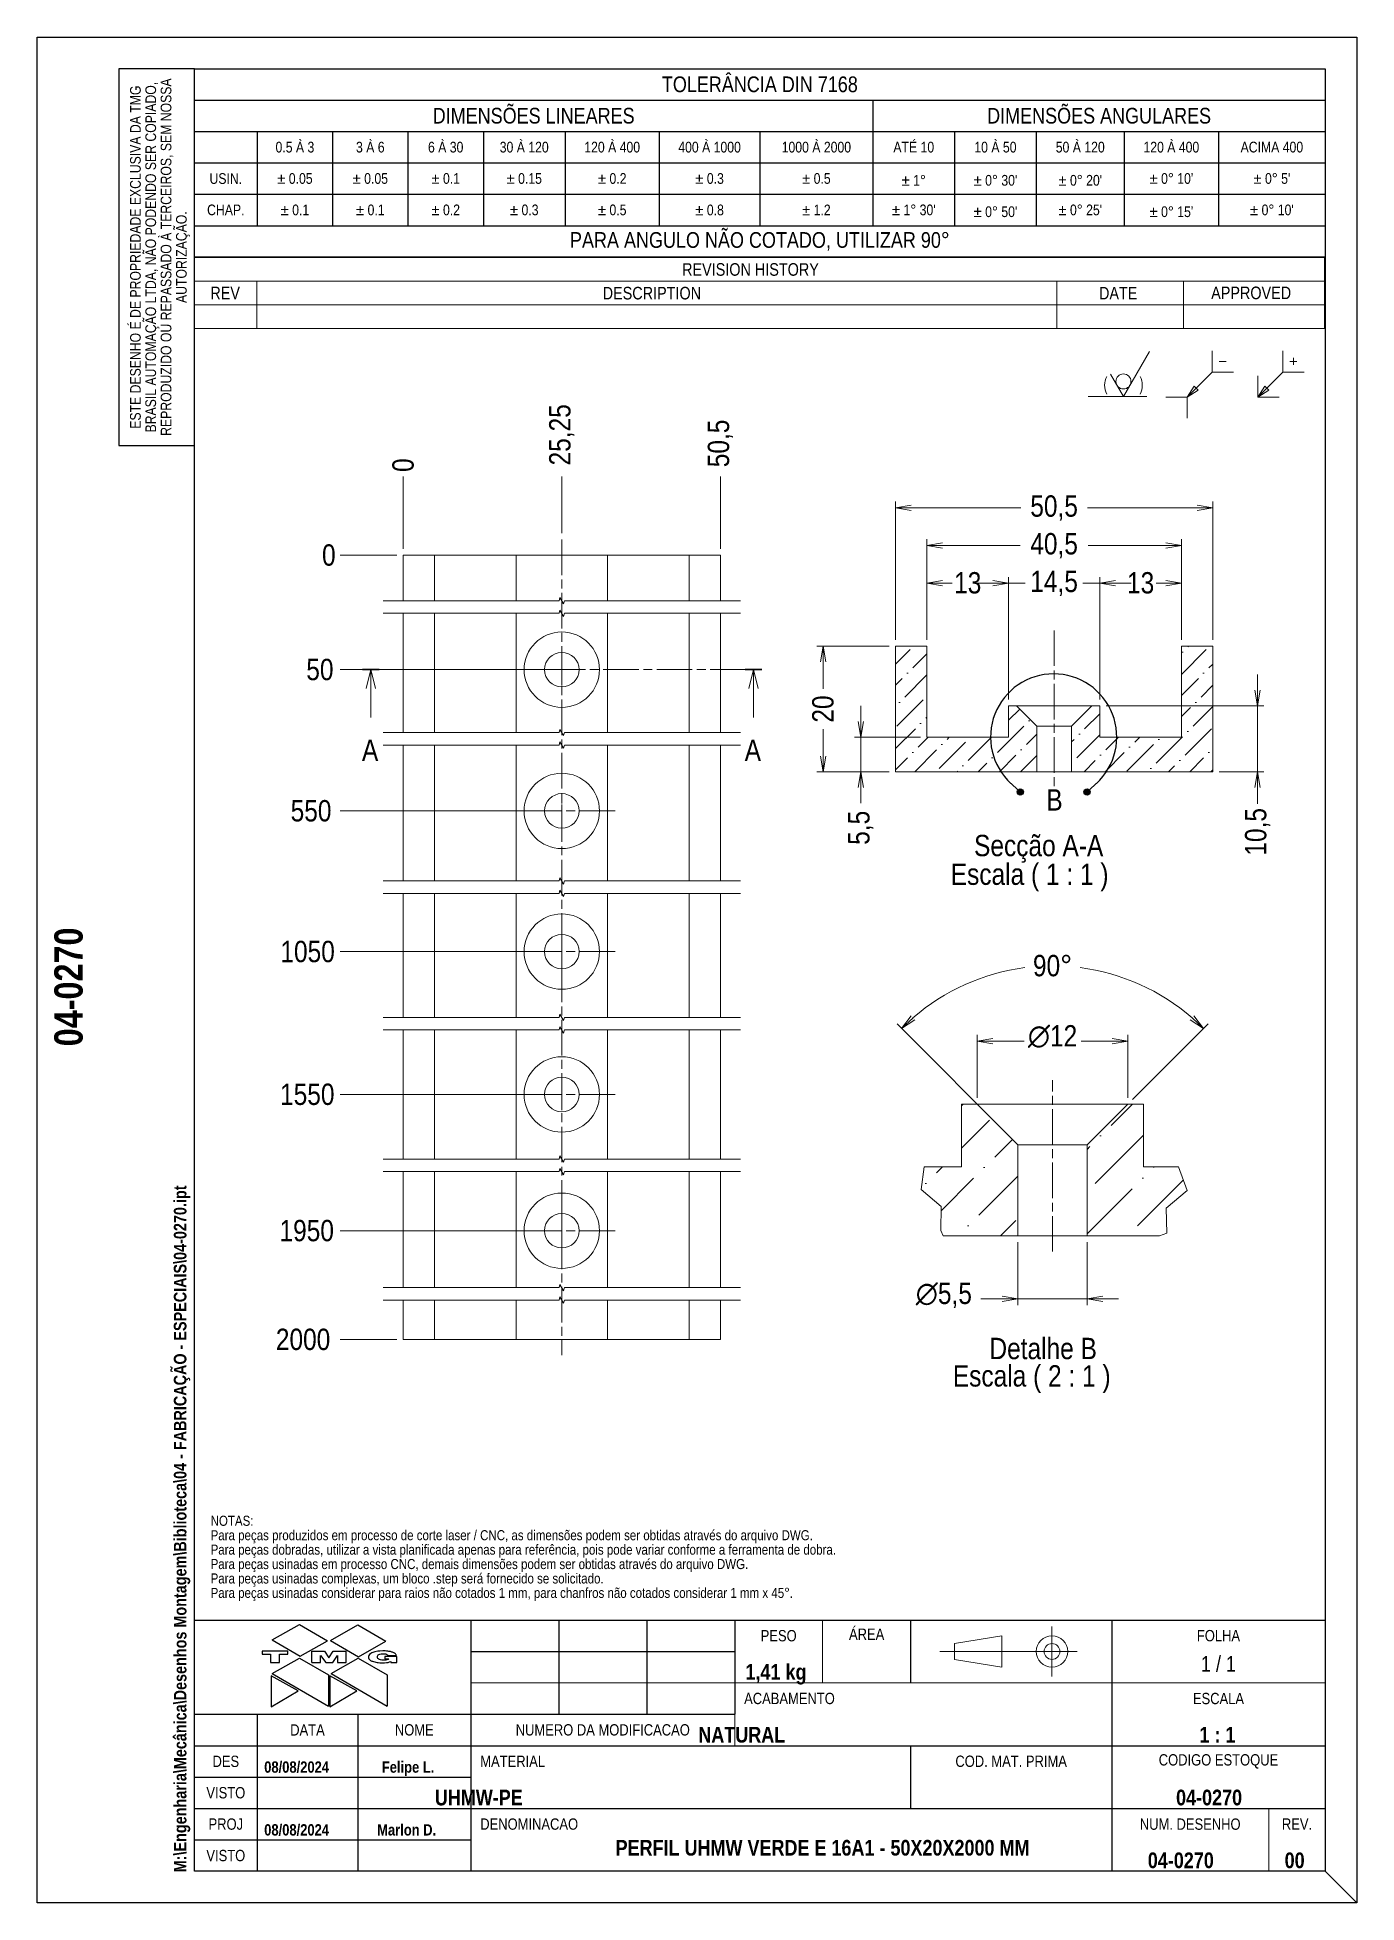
# Model space of a CAD drawing. Header units: millimetres. Extents: x 0 to 210, y 0 to 1152.
# Drawn here: x 0 to 210, y 0 to 297 of the extents above; entities that cross this region are included whole.
import ezdxf
from ezdxf.enums import TextEntityAlignment as Align

# ---------------------------------------------------------------- set-up
doc = ezdxf.new("R2010")
doc.units = ezdxf.units.MM
doc.linetypes.add('CHAIN', pattern=[0.3543, 0.2362, -0.0295, 0.0591, -0.0295])
doc.layers.get('0').update_dxf_attribs({"lineweight": 25})
for name, color, linetype, lineweight in [('BORDA', 7, 'Continuous', 25), ('CONTORNO', 7, 'Continuous', 9), ('TMG - Bordas', 7, 'Continuous', 25), ('TMG - Bordas do Detalhe', 7, 'Continuous', 25), ('TMG - Secção', 7, 'CHAIN', 18), ('TMG - Simbolos', 7, 'Continuous', 18), ('TMG - Título', 7, 'Continuous', 18), ('TMG - Visível', 7, 'Continuous', 18)]:
    doc.layers.add(name, color=color, linetype=linetype, lineweight=lineweight)
for name, color, linetype, lineweight, true_color in [('TMG - Cota', 1, 'Continuous', 18, 0xff0000), ('TMG - Hachura', 7, 'Continuous', 9, 0xff8000), ('TMG - Laranja', 7, 'Continuous', 9, 0xf49800), ('TMG - Linha de Centro', 5, 'Continuous', 9, 0x0000ff), ('TMG - Linha de Quebra', 5, 'Continuous', 9, 0x0000ff), ('TMG - Marca de Centro', 5, 'Continuous', 9, 0x0000ff), ('TMG - Marrom', 7, 'Continuous', 9, 0x716f5f), ('TMG - Simbologia Usinagem', 5, 'Continuous', 18, 0x0000ff)]:
    doc.layers.add(name, color=color, linetype=linetype, lineweight=lineweight, true_color=true_color)
doc.styles.add('Estilo de texto113', font='')
doc.styles.add('Estilo de texto114', font='')
doc.styles.add('Estilo de texto118', font='')
doc.styles.add('Estilo de texto120', font='')
doc.styles.add('TMG - Cota', font='technic_.ttf')
doc.styles.add('TMG - Lista de Peças', font='technic_.ttf')
doc.styles.add('TMG - Tolerância', font='technic_.ttf')
doc.styles.get('Estilo de texto113').set_extended_font_data('Technic', bold=True)
doc.styles.get('Estilo de texto114').set_extended_font_data('Technic', bold=True)
doc.styles.get('Estilo de texto118').set_extended_font_data('Technic', bold=True)
doc.styles.get('Estilo de texto120').set_extended_font_data('Technic', bold=True)
doc.dimstyles.new('TMG - Cota', dxfattribs={"dimtxt": 3.4, "dimasz": 2.5, "dimexe": 1, "dimexo": 1, "dimgap": 0.8, "dimtad": 0, "dimtxsty": 'TMG - Cota', "dimblk": 'OPEN', "dimcen": 0.09, "dimdle": 10, "dimclrd": 256, "dimclre": 256, "dimclrt": 256, "dimadec": 0, "dimazin": 0, "dimtfac": 0.470588, "dimtmove": 0, "dimatfit": 3, "dimldrblk": 'Open-1', "dimfxl": 0, "dimtolj": 1, "dimtzin": 0, "dimlwd": -1, "dimlwe": -1, "dimarcsym": 0})
pattern_1 = [(45, (0, 0), (1.262849, 4.630445), [5.953125, -1.190625, 0, -1.190625])]
pattern_2 = [(45, (0, 0), (2.5257, 9.26089), [11.90625, -2.38125, 0, -2.38125])]

msp = doc.modelspace()

# ---------------------------------------------------------------- texts
at = {"layer": 'TMG - Simbolos', "char_height": 3.4, "attachment_point": 7, "style": 'TMG - Cota'}
for s, insert in [('Secção A-A', (149.1, 165.571)), ('Escala ( 1 : 1 )', (145.39, 161.03)), ('Detalhe B', (151.546, 86.49)), ('Escala ( 2 : 1 )', (145.723, 81.155))]:
    msp.add_mtext(s, dxfattribs=dict(at, insert=insert))
at = {"layer": 'TMG - Simbolos', "insert": (27.583, 48.037), "char_height": 1.6, "width": 134.41698, "attachment_point": 7, "line_spacing_factor": 0.860529, "style": 'TMG - Lista de Peças'}
msp.add_mtext('\\fTechnic|b0|i0;{\\H1.6000;NOTAS: \\P}\\fTechnic|b0|i0;{\\H1.6000;Para peças produzidos em processo de corte laser / CNC, as dimensões podem ser obtidas através do arquivo DWG.\\P}\\fTechnic|b0|i0;{\\H1.6000;Para peças dobradas, utilizar a vista planificada apenas para referência, pois pode variar conforme a ferramenta de dobra.\\P}\\fTechnic|b0|i0;{\\H1.6000;Para peças usinadas em processo CNC, demais dimensões podem ser obtidas através do arquivo DWG.\\P}\\fTechnic|b0|i0;{\\H1.6000;Para peças usinadas complexas, um bloco .step será fornecido se solicitado.\\P}\\fTechnic|b0|i0;{\\H1.6000;Para peças usinadas considerar para raios não cotados 1 mm, para chanfros não cotados considerar 1 mm x 45°.}', dxfattribs=at)

# ---------------------------------------------------------------- blocks, each defined once
blk = doc.blocks.new('Bordas BORDA A4')
at = {"layer": 'BORDA'}
for p, q in [((0, 297), (210, 297)), ((0, 0), (0, 297)), ((210, 297), (210, 0)), ((210, 0), (0, 0))]:
    blk.add_line(p, q, dxfattribs=at)
at = {"layer": 'BORDA', "lineweight": 30}
for p, q in [((25, 292), (205, 292)), ((25, 5), (25, 292)), ((205, 292), (205, 5)), ((205, 5), (25, 5))]:
    blk.add_line(p, q, dxfattribs=at)
at = {"layer": 'CONTORNO'}
for tag, p, height, style in [('STOCK_NUMBER_001', (7.21, 136.35), 4.5, 'Estilo de texto118'), ('FILENAME_AND_PATH_001', (23.73, 4.84), 2, 'Estilo de texto120')]:
    blk.add_attdef(tag, p, '', height=height, rotation=90, dxfattribs=dict(at, style=style))
blk = doc.blocks.new('Blocos de títulos LEGENDA TMG A4 A3')
at = {"layer": 'TMG - Bordas', "lineweight": 30}
blk.add_line((151.61, 80.53), (195.61, 80.53), dxfattribs=at)
at = {"layer": 'TMG - Laranja', "color": 30, "linetype": 'Continuous', "lineweight": 30, "true_color": 0xf49800}
for p, q in [((164.01, 92.36), (168.34, 94.82)), ((164.01, 92.36), (168.45, 89.76)), ((168.34, 94.82), (172.79, 92.22)), ((168.45, 89.76), (172.79, 92.22)), ((173.29, 92.29), (177.63, 94.75)), ((173.29, 92.29), (177.74, 89.69)), ((177.63, 94.75), (182.08, 92.16)), ((177.74, 89.69), (182.08, 92.16)), ((164.01, 87.01), (168.34, 89.47)), ((168.34, 89.47), (172.95, 86.79)), ((173.36, 87.01), (177.69, 89.47)), ((177.69, 89.47), (182.3, 86.79)), ((164.01, 87.01), (172.95, 81.81)), ((172.95, 86.79), (172.95, 81.81)), ((173.36, 87.01), (182.3, 81.81)), ((182.3, 86.79), (182.3, 81.81))]:
    blk.add_line(p, q, dxfattribs=at)
at = {"layer": 'TMG - Linha de Centro'}
for p, q in [((288.11, 94.53), (288.11, 86.53)), ((292.11, 90.53), (270.27, 90.53))]:
    blk.add_line(p, q, dxfattribs=at)
at = {"layer": 'TMG - Marrom', "color": 251, "linetype": 'Continuous', "lineweight": 30, "true_color": 0x716f5f}
for p, q in [((162.41, 90.58), (162.41, 90.12)), ((166.47, 90.58), (162.41, 90.58)), ((162.41, 90.12), (163.71, 90.12)), ((163.71, 90.12), (163.71, 88.77)), ((165.15, 88.77), (165.15, 90.09)), ((165.15, 90.09), (166.47, 90.09)), ((166.47, 90.09), (166.47, 90.58)), ((170.32, 88.77), (170.32, 90.58)), ((170.32, 90.58), (172.34, 90.58)), ((171.67, 88.77), (171.67, 89.91)), ((171.67, 89.91), (172.52, 88.77)), ((172.34, 90.58), (173.02, 89.53)), ((173.02, 89.53), (173.7, 90.58)), ((173.62, 88.77), (174.39, 89.87)), ((173.7, 90.58), (175.76, 90.58)), ((174.39, 89.87), (174.39, 88.77)), ((175.76, 88.77), (175.76, 90.58)), ((179.32, 89.76), (179.3, 89.67)), ((179.3, 89.67), (179.32, 89.54)), ((179.39, 89.91), (179.32, 89.76)), ((179.32, 89.54), (179.39, 89.36)), ((179.5, 90.07), (179.39, 89.91)), ((179.39, 89.36), (179.48, 89.25)), ((179.48, 89.25), (179.65, 89.12)), ((179.68, 90.21), (179.5, 90.07)), ((179.65, 89.12), (179.85, 89.01)), ((179.83, 90.29), (179.68, 90.21)), ((180.01, 90.38), (179.83, 90.29)), ((180.34, 90.49), (180.01, 90.38)), ((180.83, 90.57), (180.34, 90.49)), ((180.73, 89.72), (180.75, 89.8)), ((180.73, 89.61), (180.73, 89.72)), ((180.75, 89.52), (180.73, 89.61)), ((180.75, 89.8), (180.8, 89.91)), ((180.82, 89.43), (180.75, 89.52)), ((180.8, 89.91), (180.86, 89.98)), ((180.89, 89.36), (180.82, 89.43)), ((181.1, 90.58), (180.83, 90.57)), ((180.86, 89.98), (180.97, 90.07)), ((180.97, 89.3), (180.89, 89.36)), ((180.97, 90.07), (181.11, 90.11)), ((181.08, 89.25), (180.97, 89.3)), ((181.24, 89.21), (181.08, 89.25)), ((181.59, 90.61), (181.1, 90.58)), ((181.11, 90.11), (181.33, 90.16)), ((181.46, 89.17), (181.24, 89.21)), ((181.33, 90.16), (181.63, 90.18)), ((181.68, 89.14), (181.46, 89.17)), ((181.99, 90.62), (181.59, 90.61)), ((181.63, 90.18), (181.9, 90.18)), ((181.81, 89.14), (181.68, 89.14)), ((181.94, 89.14), (181.81, 89.14)), ((181.9, 90.18), (182.01, 90.16)), ((181.92, 89.74), (181.92, 89.36)), ((183.81, 89.74), (181.92, 89.74)), ((181.92, 89.36), (182.54, 89.36)), ((182.1, 89.17), (181.94, 89.14)), ((182.18, 90.6), (181.99, 90.62)), ((182.01, 90.16), (182.12, 90.11)), ((182.23, 89.19), (182.1, 89.17)), ((182.12, 90.11), (182.21, 90.08)), ((182.38, 90.57), (182.18, 90.6)), ((182.21, 90.08), (182.32, 90)), ((182.36, 89.23), (182.23, 89.19)), ((182.32, 90), (182.38, 89.91)), ((182.45, 89.28), (182.36, 89.23)), ((182.58, 90.55), (182.38, 90.57)), ((182.38, 89.91), (183.75, 89.91)), ((182.54, 89.36), (182.45, 89.28)), ((182.69, 90.53), (182.58, 90.55)), ((182.82, 90.51), (182.69, 90.53)), ((182.95, 90.46), (182.82, 90.51)), ((183.04, 90.44), (182.95, 90.46)), ((183.13, 90.42), (183.04, 90.44)), ((183.24, 90.38), (183.13, 90.42)), ((183.33, 90.33), (183.24, 90.38)), ((183.42, 90.29), (183.33, 90.33)), ((183.48, 90.25), (183.42, 90.29)), ((183.55, 90.2), (183.48, 90.25)), ((183.64, 90.13), (183.55, 90.2)), ((183.68, 90.07), (183.64, 90.13)), ((183.72, 90), (183.68, 90.07)), ((183.75, 89.96), (183.72, 90)), ((183.75, 89.91), (183.75, 89.96)), ((183.81, 88.77), (183.81, 89.74)), ((163.71, 88.77), (165.15, 88.77)), ((163.83, 86.68), (163.83, 81.73)), ((168.12, 84.26), (163.83, 86.68)), ((170.32, 88.77), (171.67, 88.77)), ((172.52, 88.77), (173.62, 88.77)), ((173.18, 86.68), (173.18, 81.73)), ((177.47, 84.26), (173.18, 86.68)), ((174.39, 88.77), (175.76, 88.77)), ((179.85, 89.01), (179.96, 88.97)), ((179.96, 88.97), (180.12, 88.92)), ((180.12, 88.92), (180.31, 88.86)), ((180.31, 88.86), (180.49, 88.81)), ((180.49, 88.81), (180.69, 88.79)), ((180.69, 88.79), (180.84, 88.77)), ((180.84, 88.77), (181.11, 88.75)), ((181.11, 88.75), (181.33, 88.73)), ((181.33, 88.73), (181.41, 88.73)), ((181.41, 88.73), (181.63, 88.73)), ((181.63, 88.73), (181.85, 88.73)), ((181.85, 88.73), (182.21, 88.77)), ((182.21, 88.77), (182.43, 88.79)), ((182.43, 88.79), (182.69, 88.88)), ((182.69, 88.88), (182.87, 88.95)), ((182.87, 88.95), (182.89, 88.77)), ((182.89, 88.77), (183.81, 88.77)), ((163.83, 81.73), (168.12, 84.26)), ((173.18, 81.73), (177.47, 84.26))]:
    blk.add_line(p, q, dxfattribs=at)
at = {"layer": 'TMG - Simbolos', "lineweight": 30}
for p, q in [((151.61, 95.53), (331.61, 95.53)), ((151.61, 55.53), (151.61, 95.53)), ((195.61, 95.53), (195.61, 55.53)), ((209.61, 95.53), (209.61, 80.53)), ((223.61, 95.53), (223.61, 80.53)), ((237.61, 95.53), (237.61, 80.53)), ((265.61, 95.53), (265.61, 85.53)), ((297.61, 95.53), (297.61, 55.53)), ((331.61, 95.53), (331.61, 55.53)), ((195.61, 90.53), (237.61, 90.53)), ((161.61, 80.53), (161.61, 55.53)), ((177.61, 80.53), (177.61, 55.53)), ((195.61, 80.53), (237.61, 80.53)), ((151.61, 75.53), (195.61, 75.53)), ((195.61, 75.53), (331.61, 75.53)), ((265.61, 75.53), (265.61, 65.53)), ((151.61, 70.53), (195.61, 70.53)), ((151.61, 65.53), (195.61, 65.53)), ((195.61, 65.53), (331.61, 65.53)), ((151.61, 60.53), (195.61, 60.53)), ((331.61, 55.53), (151.61, 55.53))]:
    blk.add_line(p, q, dxfattribs=at)
at = {"layer": 'TMG - Simbolos'}
for p, q in [((251.61, 95.53), (251.61, 85.53)), ((272.61, 91.78), (280.11, 93.03)), ((280.11, 93.03), (280.11, 88.03)), ((272.61, 89.28), (272.61, 91.78)), ((280.11, 88.03), (272.61, 89.28)), ((195.61, 85.53), (237.61, 85.53)), ((251.61, 85.53), (237.61, 85.53)), ((251.61, 85.53), (265.61, 85.53)), ((265.61, 85.53), (331.61, 85.53)), ((237.61, 80.53), (237.61, 75.53)), ((322.61, 65.53), (322.61, 55.53))]:
    blk.add_line(p, q, dxfattribs=at)
at = {"layer": 'TMG - Simbolos', "color": 7}
blk.add_line((331.61, 55.53), (336.61, 50.53), dxfattribs=at)
at = {"layer": 'TMG - Simbolos'}
for radius in [2.5, 1.25]:
    blk.add_circle((288.11, 90.53), radius, dxfattribs=at)
at = {"layer": 'TMG - Simbolos', "char_height": 1.8, "style": 'TMG - Tolerância'}
for s, insert, attachment_point in [('\\fTechnic|b0|i0;{\\H1.8000;PESO}', (244.61, 93.03), 5), ('\\fTechnic|b0|i0;{\\H1.8000;ÁREA}', (258.61, 93.28), 5), ('\\fTechnic|b0|i0;{\\H1.8000;FOLHA}', (314.61, 93.04), 5), ('\\fTechnic|b0|i0;{\\H1.8000;ACABAMENTO}', (239.11, 83.04), 4), ('\\fTechnic|b0|i0;{\\H1.8000;ESCALA}', (314.61, 83.03), 5), ('\\fTechnic|b0|i0;{\\H1.8000;DATA}', (169.61, 78.04), 5), ('\\fTechnic|b0|i0;{\\H1.8000;NOME}', (186.61, 78.04), 5), ('\\fTechnic|b0|i0;{\\H1.8000;NUMERO DA MODIFICACAO}', (216.61, 78.04), 5), ('\\fTechnic|b0|i0;{\\H1.8000;COD. MAT. PRIMA}', (281.61, 73.04), 5), ('\\fTechnic|b0|i0;{\\H1.8000;CODIGO ESTOQUE}', (314.61, 73.03), 5), ('\\fTechnic|b0|i0;{\\H1.8000;VISTO}', (156.61, 68.03), 5), ('\\fTechnic|b0|i0;{\\H1.8000;DENOMINACAO}', (197.11, 63.04), 4), ('\\fTechnic|b0|i0;{\\H1.8000;NUM. DESENHO}', (310.11, 63.03), 5), ('\\fTechnic|b0|i0;{\\H1.8000;REV.}', (327.11, 63.05), 5)]:
    blk.add_mtext(s, dxfattribs=dict(at, insert=insert, attachment_point=attachment_point))
at = {"layer": 'TMG - Simbolos', "style": 'TMG - Tolerância'}
for s, insert, char_height, width, attachment_point in [('\\fTechnic|b0|i0;{\\H2.5000;1 / 1}', (314.61, 88.55), 2.5, 40.009, 5), ('\\fTechnic|b0|i0;{\\H1.8000;DES}', (156.61, 73.03), 1.8, 6.6594, 5), ('\\fTechnic|b0|i0;{\\H1.8000;MATERIAL}', (197.11, 73.04), 1.8, 12.5739, 4), ('\\fTechnic|b0|i0;{\\H1.8000;PROJ}', (156.61, 63.04), 1.8, 6.6594, 5), ('\\fTechnic|b0|i0;{\\H1.8000;VISTO}', (156.61, 58.03), 1.8, 7.058, 5)]:
    blk.add_mtext(s, dxfattribs=dict(at, insert=insert, char_height=char_height, width=width, attachment_point=attachment_point))
at = {"layer": 'TMG - Simbolos'}
for tag, height, style, p in [('RLM_3', 1.8, 'Estilo de texto114', (202.61, 93.03)), ('RLM_6', 1.8, 'Estilo de texto114', (216.61, 93.03)), ('RLM_9', 1.8, 'Estilo de texto114', (230.61, 93.03)), ('ÁREA', 2.5, 'Estilo de texto113', (258.61, 88.53)), ('RLM_2', 1.8, 'Estilo de texto114', (202.61, 88.03)), ('RLM_5', 1.8, 'Estilo de texto114', (216.61, 88.03)), ('RLM_8', 1.8, 'Estilo de texto114', (230.61, 88.03)), ('RLM_1', 1.8, 'Estilo de texto114', (202.61, 83.03)), ('RLM_4', 1.8, 'Estilo de texto114', (216.61, 83.03)), ('RLM_7', 1.8, 'Estilo de texto114', (230.61, 83.03)), ('MATERIAL', 2.5, 'Estilo de texto113', (197.61, 68.53))]:
    blk.add_attdef(tag, text='', height=height, dxfattribs=dict(at, style=style)).set_placement(p, align=Align.TOP_CENTER)
for tag, p, height, style in [('MASS\\P2;_001', (239.32, 86.03), 2.5, 'Estilo de texto113'), ('ACABAMENTO_001', (231.82, 76.03), 2.5, 'Estilo de texto113'), ('Initial_View_Scale_001', (311.58, 76.03), 2.5, 'Estilo de texto113'), ('CHECKED_DATE_001', (162.72, 71.23), 1.8, 'Estilo de texto114'), ('DESIGNER_001', (181.44, 71.23), 1.8, 'Estilo de texto114'), ('MATERIAL_001', (189.88, 66.03), 2.5, 'Estilo de texto113'), ('STOCK_NUMBER_001', (307.86, 66.03), 2.5, 'Estilo de texto113'), ('ENG_APPROVAL_DATE_001', (162.72, 61.23), 1.8, 'Estilo de texto114'), ('PROJECT_001', (180.7, 61.23), 1.8, 'Estilo de texto114'), ('DESCRIPTION_001', (218.65, 58.03), 2.5, 'Estilo de texto113'), ('PART_NUMBER_001', (303.36, 56.03), 2.5, 'Estilo de texto113'), ('REVISION_NUMBER_001', (325.14, 56.03), 2.5, 'Estilo de texto113')]:
    blk.add_attdef(tag, p, '', height=height, dxfattribs=dict(at, style=style))
blk = doc.blocks.new('TMG.Propriedade')
at = {"layer": 'TMG - Simbolos', "lineweight": 30}
for p, q in [((-12, 0), (-12, -60)), ((0, 0), (-12, 0)), ((-12, -60), (0, -60))]:
    blk.add_line(p, q, dxfattribs=at)
at = {"layer": 'TMG - Simbolos'}
blk.add_line((0, 0), (0, -60), dxfattribs=at)
at = {"layer": 'TMG - Simbolos', "insert": (-5.47, -30), "char_height": 1.7, "width": 58.8074, "attachment_point": 5, "rotation": 90, "line_spacing_factor": 0.860529, "style": 'TMG - Tolerância'}
blk.add_mtext('\\fTechnic|b0|i0;{\\H1.7000;ESTE DESENHO É DE PROPRIEDADE EXCLUSIVA DA TMG BRASIL AUTOMAÇÃO LTDA}\\fTechnic|b0|i0;{\\H1.7000;, NÃO PODENDO SER COPIADO, REPRODUZIDO OU REPASSADO À TERCEIROS, SEM NOSSA AUTORIZAÇÃO.}\\fTechnic|b0|i0;{\\H1.6000;\\P}', dxfattribs=at)
blk = doc.blocks.new('Tolerâncias DIN 7168')
at = {"layer": 'TMG - Simbolos', "lineweight": 30}
for p, q in [((-180, -30), (-180, 0)), ((-180, -5), (0, -5)), ((-72, -5), (-72, -25)), ((-180, -10), (0, -10)), ((-170, -10), (-170, -25)), ((-158, -10), (-158, -25)), ((-146, -10), (-146, -25)), ((-134, -10), (-134, -25)), ((-121, -10), (-121, -25)), ((-106, -10), (-106, -25)), ((-90, -10), (-90, -25)), ((-59, -10), (-59, -25)), ((-46, -10), (-46, -25)), ((-32, -10), (-32, -25)), ((-17, -10), (-17, -25)), ((-180, -15), (0, -15)), ((-180, -20), (0, -20)), ((-180, -25), (0, -25)), ((-180, -30), (0, -30)), ((0, -30), (-180, -30))]:
    blk.add_line(p, q, dxfattribs=at)
at = {"layer": 'TMG - Simbolos'}
for p, q in [((-180, 0), (0, 0)), ((0, 0), (0, -30))]:
    blk.add_line(p, q, dxfattribs=at)
at = {"layer": 'TMG - Simbolos', "attachment_point": 5, "style": 'TMG - Tolerância'}
for s, insert, char_height in [('\\fTechnic|b0|i0;{\\H2.5000;TOLERÂNCIA DIN 7168}', (-90, -2.5), 2.5), ('\\fTechnic|b0|i0;{\\H2.5000;DIMENSÕES LINEARES}', (-126, -7.5), 2.5), ('\\fTechnic|b0|i0;{\\H2.5000;DIMENSÕES ANGULARES}', (-36, -7.5), 2.5), ('\\fTechnic|b0|i0;{\\H1.7000;0.5 À 3}', (-164, -12.5), 1.7), ('\\fTechnic|b0|i0;{\\H1.7000;3 À 6}', (-152, -12.5), 1.7), ('\\fTechnic|b0|i0;{\\H1.7000;6 À 30}', (-140, -12.5), 1.7), ('\\fTechnic|b0|i0;{\\H1.7000;30 À 120}', (-127.5, -12.5), 1.7), ('\\fTechnic|b0|i0;{\\H1.7000;120 À 400}', (-113.5, -12.5), 1.7), ('\\fTechnic|b0|i0;{\\H1.7000;400 À 1000}', (-98, -12.5), 1.7), ('\\fTechnic|b0|i0;{\\H1.7000;1000 À 2000}', (-81, -12.5), 1.7), ('\\fTechnic|b0|i0;{\\H1.7000;ATÉ 10}', (-65.5, -12.5), 1.7), ('\\fTechnic|b0|i0;{\\H1.7000;10 À 50}', (-52.5, -12.5), 1.7), ('\\fTechnic|b0|i0;{\\H1.7000;50 À 120}', (-39, -12.5), 1.7), ('\\fTechnic|b0|i0;{\\H1.7000;120 À 400}', (-24.5, -12.5), 1.7), ('\\fTechnic|b0|i0;{\\H1.7000;ACIMA 400}', (-8.5, -12.49), 1.7), ('\\fTechnic|b0|i0;{\\H1.7000;USIN.}', (-175, -17.5), 1.7), ('\\fTechnic|b0|i0;{\\H1.7000;± 0.05}', (-164, -17.49), 1.7), ('\\fTechnic|b0|i0;{\\H1.7000;± 0.05}', (-152, -17.49), 1.7), ('\\fTechnic|b0|i0;{\\H1.7000;± 0.1}', (-140, -17.49), 1.7), ('\\fTechnic|b0|i0;{\\H1.7000;± 0.15}', (-127.5, -17.49), 1.7), ('\\fTechnic|b0|i0;{\\H1.7000;± 0.2}', (-113.5, -17.49), 1.7), ('\\fTechnic|b0|i0;{\\H1.7000;± 0.3}', (-98, -17.49), 1.7), ('\\fTechnic|b0|i0;{\\H1.7000;± 0.5}', (-81, -17.49), 1.7), ("\\fTechnic|b0|i0;{\\H1.7000;± 0° 10'}", (-24.5, -17.49), 1.7), ("\\fTechnic|b0|i0;{\\H1.7000;± 0° 5'}", (-8.5, -17.49), 1.7), ('\\fTechnic|b0|i0;{\\H1.7000;CHAP.}', (-175, -22.49), 1.7), ('\\fTechnic|b0|i0;{\\H1.7000;± 0.1}', (-164, -22.49), 1.7), ('\\fTechnic|b0|i0;{\\H1.7000;± 0.1}', (-152, -22.49), 1.7), ('\\fTechnic|b0|i0;{\\H1.7000;± 0.2}', (-140, -22.49), 1.7), ('\\fTechnic|b0|i0;{\\H1.7000;± 0.3}', (-127.5, -22.49), 1.7), ('\\fTechnic|b0|i0;{\\H1.7000;± 0.5}', (-113.5, -22.49), 1.7), ('\\fTechnic|b0|i0;{\\H1.7000;± 0.8}', (-98, -22.5), 1.7), ('\\fTechnic|b0|i0;{\\H1.7000;± 1.2}', (-81, -22.49), 1.7), ("\\fTechnic|b0|i0;{\\H1.7000;± 1° 30'}", (-65.5, -22.49), 1.7), ("\\fTechnic|b0|i0;{\\H1.7000;± 0° 25'}", (-39, -22.49), 1.7), ("\\fTechnic|b0|i0;{\\H1.7000;± 0° 10'}", (-8.5, -22.49), 1.7), ('\\fTechnic|b0|i0;{\\H2.5000;PARA ANGULO NÃO COTADO, UTILIZAR 90°}', (-90, -27.5), 2.5)]:
    blk.add_mtext(s, dxfattribs=dict(at, insert=insert, char_height=char_height))
at = {"layer": 'TMG - Simbolos', "char_height": 1.7, "attachment_point": 5, "line_spacing_factor": 3.529412, "style": 'TMG - Tolerância'}
for s, insert in [('\\fTechnic|b0|i0;{\\H1.7000;± 1°}\\fTechnic|b0|i0;{\\H1.6000;\\P}', (-65.5, -17.78)), ("\\fTechnic|b0|i0;{\\H1.7000;± 0° 30'}\\fTechnic|b0|i0;{\\H1.6000;\\P}", (-52.5, -17.78)), ("\\fTechnic|b0|i0;{\\H1.7000;± 0° 20'}\\fTechnic|b0|i0;{\\H1.6000;\\P}", (-39, -17.78)), ("\\fTechnic|b0|i0;{\\H1.7000;± 0° 50'}\\fTechnic|b0|i0;{\\H1.6000;\\P}", (-52.5, -22.78)), ("\\fTechnic|b0|i0;{\\H1.7000;± 0° 15'}\\fTechnic|b0|i0;{\\H1.6000;\\P}", (-24.5, -22.78))]:
    blk.add_mtext(s, dxfattribs=dict(at, insert=insert))
blk = doc.blocks.new('TMG.Rebarba')
at = {"layer": 'TMG - Simbolos'}
for p, q in [((-4.85, 2.65), (-4.85, 7.15)), ((-3.35, 4.9), (-1.85, 4.9)), ((10.15, 2.65), (10.15, 7.15)), ((11.65, 4.9), (13.15, 4.9)), ((12.4, 5.65), (12.4, 4.15)), ((-10.15, -2.65), (-4.85, 2.65)), ((-4.85, 2.65), (-0.35, 2.65)), ((4.85, -2.65), (10.15, 2.65)), ((4.85, 1.85), (4.85, -2.65)), ((10.15, 2.65), (14.65, 2.65)), ((-10.15, -2.65), (-14.65, -2.65)), ((-10.15, -2.65), (-8.67, -0.32)), ((-7.82, -1.17), (-10.15, -2.65)), ((-10.15, -2.65), (-10.15, -7.15)), ((-8.67, -0.32), (-7.82, -1.17)), ((4.85, -2.65), (6.33, -0.32)), ((7.18, -1.17), (4.85, -2.65)), ((4.85, -2.65), (9.35, -2.65)), ((6.33, -0.32), (7.18, -1.17))]:
    blk.add_line(p, q, dxfattribs=at)
blk = doc.blocks.new('(U.P.)')
at = {"layer": 'TMG - Simbologia Usinagem', "lineweight": 18}
for p, q in [((13, 9.53), (7.5, 0)), ((7.5, 0), (4.75, 4.76))]:
    blk.add_line(p, q, dxfattribs=at)
at = {"layer": 'TMG - Simbologia Usinagem'}
blk.add_circle((7.5, 3.18), 1.59, dxfattribs=at)
at = {"layer": 'TMG - Título'}
for q in [(0, 0), (12.5, 0)]:
    blk.add_line((7.5, 0), q, dxfattribs=at)
for start, end in [(151.9454, 208.0546), (331.9454, 28.0546)]:
    blk.add_arc((7.5, 2.38), 4, start, end, dxfattribs=at)
blk = doc.blocks.new('REVISION HISTORY')
at = {"layer": 'TMG - Simbolos'}
for p, q in [((25, 261.94), (204.88, 261.94)), ((25, 261.94), (25, 258.17)), ((204.88, 261.94), (204.88, 258.17)), ((25, 258.17), (204.88, 258.17)), ((25, 258.17), (25, 254.4)), ((34.93, 258.17), (34.93, 254.4)), ((162.26, 258.17), (162.26, 254.4)), ((182.46, 258.17), (182.46, 254.4)), ((204.88, 258.17), (204.88, 254.4)), ((25, 254.4), (204.88, 254.4)), ((25, 254.4), (25, 250.62)), ((34.93, 254.4), (34.93, 250.62)), ((162.26, 254.4), (162.26, 250.62)), ((182.46, 254.4), (182.46, 250.62)), ((204.88, 254.4), (204.88, 250.62)), ((25, 250.62), (204.88, 250.62))]:
    blk.add_line(p, q, dxfattribs=at)
at = {"layer": 'TMG - Simbolos', "char_height": 2, "attachment_point": 7, "style": 'TMG - Lista de Peças'}
for s, insert in [('REVISION HISTORY', (102.63, 259.01)), ('REV', (27.54, 255.29)), ('DESCRIPTION', (89.99, 255.24)), ('DATE', (168.99, 255.26)), ('APPROVED', (186.84, 255.28))]:
    blk.add_mtext(s, dxfattribs=dict(at, insert=insert))
blk = doc.blocks.new('SeçãoTrans2D0')
at = {"layer": 'TMG - Secção', "linetype": 'Continuous', "lineweight": 35}
for p, q in [((51.77, 196.32), (54.39, 196.32)), ((112.69, 196.32), (115.32, 196.32))]:
    blk.add_line(p, q, dxfattribs=at)
at = {"layer": 'TMG - Secção', "linetype": 'Continuous'}
for p, q in [((53.08, 196.32), (52.33, 193.32)), ((53.08, 193.32), (53.08, 196.32)), ((53.83, 193.32), (53.08, 196.32)), ((114, 196.32), (113.25, 193.32)), ((114, 193.32), (114, 196.32)), ((114.75, 193.32), (114, 196.32)), ((53.08, 188.71), (53.08, 193.32)), ((114, 188.71), (114, 193.32))]:
    blk.add_line(p, q, dxfattribs=at)
at = {"layer": 'TMG - Secção', "char_height": 3.4, "attachment_point": 7, "style": 'TMG - Cota'}
for insert in [(51.67, 181.78), (112.59, 181.78)]:
    blk.add_mtext('A', dxfattribs=dict(at, insert=insert))
blk = doc.blocks.new('Detalhe2D0')
at = {"layer": 'TMG - Bordas do Detalhe'}
h = blk.add_hatch(color=256, dxfattribs=at)
edge = h.paths.add_edge_path()
edge.add_arc((156.45, 176.85), 0.5, 0, 360)
h = blk.add_hatch(color=256, dxfattribs=at)
edge = h.paths.add_edge_path()
edge.add_arc((167.09, 176.85), 0.5, 0, 360)
at = {"layer": 'TMG - Bordas do Detalhe', "linetype": 'Continuous'}
for p, q in [((154.98, 178.2), (156.08, 177.19)), ((168.56, 178.2), (167.46, 177.19))]:
    blk.add_line(p, q, dxfattribs=at)
for centre in [(156.45, 176.85), (167.09, 176.85)]:
    blk.add_circle(centre, 0.5, dxfattribs=at)
at = {"layer": 'TMG - Bordas do Detalhe'}
blk.add_arc((161.77, 185.6), 10.05, 312.5472, 227.4528, dxfattribs=at)
at = {"layer": 'TMG - Bordas do Detalhe', "insert": (160.6, 173.88), "char_height": 3.4, "attachment_point": 7, "style": 'TMG - Cota'}
blk.add_mtext('B', dxfattribs=at)
blk = doc.blocks.new('_Open')
at = {"color": 0, "linetype": 'ByBlock', "lineweight": -2}
for p, q in [((-1, 0.17), (0, 0)), ((-1, -0.17), (0, 0)), ((0, 0), (-1, 0))]:
    blk.add_line(p, q, dxfattribs=at)
blk = doc.blocks.new('*D41')
at = {"layer": 'Defpoints', "color": 0, "transparency": 16777216}
for p in [(136.6, 200.07), (125.06, 180.07), (136.6, 180.07)]:
    blk.add_point(p, dxfattribs=at)
at = {"layer": 'TMG - Cota', "transparency": 16777216}
for p, q in [((135.6, 200.07), (124.06, 200.07)), ((125.06, 197.57), (125.06, 193.27)), ((125.06, 182.57), (125.06, 186.83)), ((135.6, 180.07), (124.06, 180.07))]:
    blk.add_line(p, q, dxfattribs=at)
at = {"layer": 'TMG - Cota', "transparency": 16777216, "xscale": 2.5, "yscale": 2.5, "zscale": 2.5}
for p, rotation in [((125.06, 200.07), 90), ((125.06, 180.07), 270)]:
    blk.add_blockref('_Open', p, dxfattribs=dict(at, rotation=rotation))
at = {"layer": 'TMG - Cota', "transparency": 16777216, "insert": (123.33, 190.05), "char_height": 3.4, "attachment_point": 2, "rotation": 90, "style": 'TMG - Cota'}
blk.add_mtext('\\A1;20', dxfattribs=at)
blk = doc.blocks.new('Open-1')
at = {"color": 0}
for p, q in [((0, 0), (-1, 0.25)), ((-1, 0), (0, 0)), ((-1, -0.25), (0, 0))]:
    blk.add_line(p, q, dxfattribs=at)
blk = doc.blocks.new('*D42')
at = {"layer": 'Defpoints', "color": 0, "transparency": 16777216}
for p in [(149.59, 137.16), (149.59, 127.16), (173.59, 127.16)]:
    blk.add_point(p, dxfattribs=at)
at = {"layer": 'TMG - Cota', "transparency": 16777216}
for p, q in [((149.59, 128.16), (149.59, 138.16)), ((152.09, 137.16), (157.05, 137.16)), ((171.09, 137.16), (166.13, 137.16)), ((173.59, 128.16), (173.59, 138.16))]:
    blk.add_line(p, q, dxfattribs=at)
at = {"layer": 'TMG - Cota', "transparency": 16777216, "xscale": 2.5, "yscale": 2.5, "zscale": 2.5, "rotation": 180}
blk.add_blockref('_Open', (149.59, 137.16), dxfattribs=at)
at = {"layer": 'TMG - Cota', "transparency": 16777216, "xscale": 2.5, "yscale": 2.5, "zscale": 2.5}
blk.add_blockref('_Open', (173.59, 137.16), dxfattribs=at)
at = {"layer": 'TMG - Cota', "transparency": 16777216, "insert": (161.59, 139.72), "char_height": 3.4, "attachment_point": 2, "style": 'TMG - Cota'}
blk.add_mtext('\\A1;{\\fAIGDT|b0|i0;\\ln}\\fTechnic|b0|i0;{\\H3.4000;12}', dxfattribs=at)
blk = doc.blocks.new('*D43')
at = {"layer": 'Defpoints', "color": 0, "transparency": 16777216}
for p in [(170.39, 148), (173.59, 127.16), (156.09, 120.66), (161.59, 115.16)]:
    blk.add_point(p, dxfattribs=at)
at = {"layer": 'TMG - Cota', "transparency": 16777216}
for p, q in [((155.38, 121.37), (136.84, 139.91)), ((174.3, 127.87), (186.34, 139.91))]:
    blk.add_line(p, q, dxfattribs=at)
for start, end in [(97.4378, 130.7861), (49.2139, 82.5622)]:
    blk.add_arc((161.59, 115.16), 34, start, end, dxfattribs=at)
at = {"layer": 'TMG - Cota', "transparency": 16777216, "xscale": 2.5, "yscale": 2.5, "zscale": 2.5}
for p, rotation in [((137.55, 139.2), 222.8930626979529), ((185.63, 139.2), 317.1069373020479)]:
    blk.add_blockref('_Open', p, dxfattribs=dict(at, rotation=rotation))
at = {"layer": 'TMG - Cota', "transparency": 16777216, "insert": (161.59, 150.9), "char_height": 3.4, "attachment_point": 2, "style": 'TMG - Cota'}
blk.add_mtext('\\A1;90°', dxfattribs=at)
blk = doc.blocks.new('*D44')
at = {"layer": 'Defpoints', "color": 0, "transparency": 16777216}
for p in [(156.09, 106.16), (167.09, 106.16), (167.09, 96.16)]:
    blk.add_point(p, dxfattribs=at)
at = {"layer": 'TMG - Cota', "transparency": 16777216}
for p, q in [((156.09, 105.16), (156.09, 95.16)), ((167.09, 105.16), (167.09, 95.16)), ((153.59, 96.16), (150.18, 96.16)), ((167.09, 96.16), (156.09, 96.16)), ((169.59, 96.16), (172.09, 96.16))]:
    blk.add_line(p, q, dxfattribs=at)
at = {"layer": 'TMG - Cota', "transparency": 16777216, "xscale": 2.5, "yscale": 2.5, "zscale": 2.5}
blk.add_blockref('_Open', (156.09, 96.16), dxfattribs=at)
at = {"layer": 'TMG - Cota', "transparency": 16777216, "xscale": 2.5, "yscale": 2.5, "zscale": 2.5, "rotation": 180}
blk.add_blockref('_Open', (167.09, 96.16), dxfattribs=at)
at = {"layer": 'TMG - Cota', "transparency": 16777216, "insert": (144.29, 98.72), "char_height": 3.4, "attachment_point": 2, "style": 'TMG - Cota'}
blk.add_mtext('\\A1;{\\fAIGDT|b0|i0;\\ln}\\fTechnic|b0|i0;{\\H3.4000;5,5}', dxfattribs=at)
blk = doc.blocks.new('*D45')
at = {"layer": 'Defpoints', "color": 0, "transparency": 16777216}
for p in [(154.6, 210.07), (141.6, 200.07), (154.6, 190.57)]:
    blk.add_point(p, dxfattribs=at)
at = {"layer": 'TMG - Cota', "transparency": 16777216}
for p, q in [((141.6, 201.07), (141.6, 211.07)), ((154.6, 191.57), (154.6, 211.07)), ((144.1, 210.07), (145.64, 210.07)), ((152.1, 210.07), (150.54, 210.07))]:
    blk.add_line(p, q, dxfattribs=at)
at = {"layer": 'TMG - Cota', "transparency": 16777216, "xscale": 2.5, "yscale": 2.5, "zscale": 2.5, "rotation": 180}
blk.add_blockref('_Open', (141.6, 210.07), dxfattribs=at)
at = {"layer": 'TMG - Cota', "transparency": 16777216, "xscale": 2.5, "yscale": 2.5, "zscale": 2.5}
blk.add_blockref('_Open', (154.6, 210.07), dxfattribs=at)
at = {"layer": 'TMG - Cota', "transparency": 16777216, "insert": (148.09, 211.85), "char_height": 3.4, "attachment_point": 2, "style": 'TMG - Cota'}
blk.add_mtext('\\A1;13', dxfattribs=at)
blk = doc.blocks.new('*D46')
at = {"layer": 'Defpoints', "color": 0, "transparency": 16777216}
for p in [(169.1, 210.07), (154.6, 190.57), (169.1, 190.57)]:
    blk.add_point(p, dxfattribs=at)
at = {"layer": 'TMG - Cota', "transparency": 16777216}
for p, q in [((154.6, 191.57), (154.6, 211.07)), ((169.1, 191.57), (169.1, 211.07)), ((152.1, 210.07), (149.6, 210.07)), ((154.6, 210.07), (157.1, 210.07)), ((157.1, 210.07), (157.26, 210.07)), ((166.6, 210.07), (166.42, 210.07)), ((169.1, 210.07), (166.6, 210.07)), ((171.6, 210.07), (174.1, 210.07))]:
    blk.add_line(p, q, dxfattribs=at)
at = {"layer": 'TMG - Cota', "transparency": 16777216, "xscale": 2.5, "yscale": 2.5, "zscale": 2.5}
blk.add_blockref('_Open', (154.6, 210.07), dxfattribs=at)
at = {"layer": 'TMG - Cota', "transparency": 16777216, "xscale": 2.5, "yscale": 2.5, "zscale": 2.5, "rotation": 180}
blk.add_blockref('_Open', (169.1, 210.07), dxfattribs=at)
at = {"layer": 'TMG - Cota', "transparency": 16777216, "insert": (161.84, 212.07), "char_height": 3.4, "attachment_point": 2, "style": 'TMG - Cota'}
blk.add_mtext('\\A1;14,5', dxfattribs=at)
blk = doc.blocks.new('*D47')
at = {"layer": 'Defpoints', "color": 0, "transparency": 16777216}
for p in [(182.1, 210.07), (182.1, 200.07), (169.1, 190.57)]:
    blk.add_point(p, dxfattribs=at)
at = {"layer": 'TMG - Cota', "transparency": 16777216}
for p, q in [((169.1, 191.57), (169.1, 211.07)), ((182.1, 201.07), (182.1, 211.07)), ((171.6, 210.07), (173.16, 210.07)), ((179.6, 210.07), (178.06, 210.07))]:
    blk.add_line(p, q, dxfattribs=at)
at = {"layer": 'TMG - Cota', "transparency": 16777216, "xscale": 2.5, "yscale": 2.5, "zscale": 2.5, "rotation": 180}
blk.add_blockref('_Open', (169.1, 210.07), dxfattribs=at)
at = {"layer": 'TMG - Cota', "transparency": 16777216, "xscale": 2.5, "yscale": 2.5, "zscale": 2.5}
blk.add_blockref('_Open', (182.1, 210.07), dxfattribs=at)
at = {"layer": 'TMG - Cota', "transparency": 16777216, "insert": (175.61, 211.85), "char_height": 3.4, "attachment_point": 2, "style": 'TMG - Cota'}
blk.add_mtext('\\A1;13', dxfattribs=at)
blk = doc.blocks.new('*D48')
at = {"layer": 'Defpoints', "color": 0, "transparency": 16777216}
for p in [(182.1, 216.07), (141.6, 200.07), (182.1, 200.07)]:
    blk.add_point(p, dxfattribs=at)
at = {"layer": 'TMG - Cota', "transparency": 16777216}
for p, q in [((141.6, 201.07), (141.6, 217.07)), ((182.1, 201.07), (182.1, 217.07)), ((144.1, 216.07), (156.44, 216.07)), ((179.6, 216.07), (167.25, 216.07))]:
    blk.add_line(p, q, dxfattribs=at)
at = {"layer": 'TMG - Cota', "transparency": 16777216, "xscale": 2.5, "yscale": 2.5, "zscale": 2.5, "rotation": 180}
blk.add_blockref('_Open', (141.6, 216.07), dxfattribs=at)
at = {"layer": 'TMG - Cota', "transparency": 16777216, "xscale": 2.5, "yscale": 2.5, "zscale": 2.5}
blk.add_blockref('_Open', (182.1, 216.07), dxfattribs=at)
at = {"layer": 'TMG - Cota', "transparency": 16777216, "insert": (161.84, 218.07), "char_height": 3.4, "attachment_point": 2, "style": 'TMG - Cota'}
blk.add_mtext('\\A1;40,5', dxfattribs=at)
blk = doc.blocks.new('*D49')
at = {"layer": 'Defpoints', "color": 0, "transparency": 16777216}
for p in [(136.6, 222.07), (136.6, 200.07), (187.1, 200.07)]:
    blk.add_point(p, dxfattribs=at)
at = {"layer": 'TMG - Cota', "transparency": 16777216}
for p, q in [((136.6, 201.07), (136.6, 223.07)), ((187.1, 201.07), (187.1, 223.07)), ((139.1, 222.07), (156.56, 222.07)), ((184.6, 222.07), (167.13, 222.07))]:
    blk.add_line(p, q, dxfattribs=at)
at = {"layer": 'TMG - Cota', "transparency": 16777216, "xscale": 2.5, "yscale": 2.5, "zscale": 2.5, "rotation": 180}
blk.add_blockref('_Open', (136.6, 222.07), dxfattribs=at)
at = {"layer": 'TMG - Cota', "transparency": 16777216, "xscale": 2.5, "yscale": 2.5, "zscale": 2.5}
blk.add_blockref('_Open', (187.1, 222.07), dxfattribs=at)
at = {"layer": 'TMG - Cota', "transparency": 16777216, "insert": (161.84, 224.07), "char_height": 3.4, "attachment_point": 2, "style": 'TMG - Cota'}
blk.add_mtext('\\A1;50,5', dxfattribs=at)
blk = doc.blocks.new('*D50')
at = {"layer": 'Defpoints', "color": 0, "transparency": 16777216}
for p in [(169.1, 190.57), (187.1, 180.07), (194.22, 180.07)]:
    blk.add_point(p, dxfattribs=at)
at = {"layer": 'TMG - Cota', "transparency": 16777216}
for p, q in [((194.22, 193.07), (194.22, 195.57)), ((170.1, 190.57), (195.22, 190.57)), ((194.22, 190.57), (194.22, 180.07)), ((188.1, 180.07), (195.22, 180.07)), ((194.22, 177.57), (194.22, 174.98))]:
    blk.add_line(p, q, dxfattribs=at)
at = {"layer": 'TMG - Cota', "transparency": 16777216, "xscale": 2.5, "yscale": 2.5, "zscale": 2.5}
for p, rotation in [((194.22, 190.57), 270), ((194.22, 180.07), 90)]:
    blk.add_blockref('_Open', p, dxfattribs=dict(at, rotation=rotation))
at = {"layer": 'TMG - Cota', "transparency": 16777216, "insert": (192.22, 170.5), "char_height": 3.4, "attachment_point": 2, "rotation": 90, "style": 'TMG - Cota'}
blk.add_mtext('\\A1;10,5', dxfattribs=at)
blk = doc.blocks.new('*D51')
at = {"layer": 'Defpoints', "color": 0, "transparency": 16777216}
for p in [(141.6, 185.57), (131.06, 180.07), (136.6, 180.07)]:
    blk.add_point(p, dxfattribs=at)
at = {"layer": 'TMG - Cota', "transparency": 16777216}
for p, q in [((131.06, 188.07), (131.06, 190.57)), ((140.6, 185.57), (130.06, 185.57)), ((131.06, 185.57), (131.06, 180.07)), ((135.6, 180.07), (130.06, 180.07)), ((131.06, 177.57), (131.06, 175.07))]:
    blk.add_line(p, q, dxfattribs=at)
at = {"layer": 'TMG - Cota', "transparency": 16777216, "xscale": 2.5, "yscale": 2.5, "zscale": 2.5}
for p, rotation in [((131.06, 185.57), 270), ((131.06, 180.07), 90)]:
    blk.add_blockref('_Open', p, dxfattribs=dict(at, rotation=rotation))
at = {"layer": 'TMG - Cota', "transparency": 16777216, "insert": (129.06, 171.14), "char_height": 3.4, "attachment_point": 2, "rotation": 90, "style": 'TMG - Cota'}
blk.add_mtext('\\A1;5,5', dxfattribs=at)
blk = doc.blocks.new('*D31')
at = {"layer": 'Defpoints', "color": 0, "transparency": 16777216}
for p in [(58.23, 1152.11), (48.23, 214.55), (58.23, 214.55)]:
    blk.add_point(p, dxfattribs=at)
at = {"layer": 'TMG - Cota', "transparency": 16777216}
blk.add_line((57.23, 214.55), (48.23, 214.55), dxfattribs=at)
at = {"layer": 'TMG - Cota', "transparency": 16777216, "insert": (46.4, 214.55), "char_height": 3.4, "attachment_point": 5, "style": 'TMG - Cota'}
blk.add_mtext('\\A1;0', dxfattribs=at)
blk = doc.blocks.new('*D32')
at = {"layer": 'Defpoints', "color": 0, "transparency": 16777216}
for p in [(58.23, 1152.11), (48.23, 196.32), (83.48, 196.32)]:
    blk.add_point(p, dxfattribs=at)
at = {"layer": 'TMG - Cota', "transparency": 16777216}
blk.add_line((82.48, 196.32), (48.23, 196.32), dxfattribs=at)
at = {"layer": 'TMG - Cota', "transparency": 16777216, "insert": (44.98, 196.32), "char_height": 3.4, "attachment_point": 5, "style": 'TMG - Cota'}
blk.add_mtext('\\A1;50', dxfattribs=at)
blk = doc.blocks.new('*D33')
at = {"layer": 'Defpoints', "color": 0, "transparency": 16777216}
for p in [(58.23, 1152.11), (48.23, 173.83), (83.48, 173.83)]:
    blk.add_point(p, dxfattribs=at)
at = {"layer": 'TMG - Cota', "transparency": 16777216}
blk.add_line((82.48, 173.83), (48.23, 173.83), dxfattribs=at)
at = {"layer": 'TMG - Cota', "transparency": 16777216, "insert": (43.57, 173.83), "char_height": 3.4, "attachment_point": 5, "style": 'TMG - Cota'}
blk.add_mtext('\\A1;550', dxfattribs=at)
blk = doc.blocks.new('*D34')
at = {"layer": 'Defpoints', "color": 0, "transparency": 16777216}
for p in [(58.23, 1152.11), (48.23, 128.69), (83.48, 128.69)]:
    blk.add_point(p, dxfattribs=at)
at = {"layer": 'TMG - Cota', "transparency": 16777216}
blk.add_line((82.48, 128.69), (48.23, 128.69), dxfattribs=at)
at = {"layer": 'TMG - Cota', "transparency": 16777216, "insert": (42.97, 128.69), "char_height": 3.4, "attachment_point": 5, "style": 'TMG - Cota'}
blk.add_mtext('\\A1;1550', dxfattribs=at)
blk = doc.blocks.new('*D35')
at = {"layer": 'Defpoints', "color": 0, "transparency": 16777216}
for p in [(58.23, 1152.11), (48.23, 89.67), (58.23, 89.67)]:
    blk.add_point(p, dxfattribs=at)
at = {"layer": 'TMG - Cota', "transparency": 16777216}
blk.add_line((57.23, 89.67), (48.23, 89.67), dxfattribs=at)
at = {"layer": 'TMG - Cota', "transparency": 16777216, "insert": (42.3, 89.67), "char_height": 3.4, "attachment_point": 5, "style": 'TMG - Cota'}
blk.add_mtext('\\A1;2000', dxfattribs=at)
blk = doc.blocks.new('*D36')
at = {"layer": 'Defpoints', "color": 0, "transparency": 16777216}
for p in [(58.23, 1152.11), (48.23, 106.99), (83.48, 106.99)]:
    blk.add_point(p, dxfattribs=at)
at = {"layer": 'TMG - Cota', "transparency": 16777216}
blk.add_line((82.48, 106.99), (48.23, 106.99), dxfattribs=at)
at = {"layer": 'TMG - Cota', "transparency": 16777216, "insert": (42.88, 106.99), "char_height": 3.4, "attachment_point": 5, "style": 'TMG - Cota'}
blk.add_mtext('\\A1;1950', dxfattribs=at)
blk = doc.blocks.new('*D37')
at = {"layer": 'Defpoints', "color": 0, "transparency": 16777216}
for p in [(58.23, 1152.11), (48.23, 151.42), (83.48, 151.42)]:
    blk.add_point(p, dxfattribs=at)
at = {"layer": 'TMG - Cota', "transparency": 16777216}
blk.add_line((82.48, 151.42), (48.23, 151.42), dxfattribs=at)
at = {"layer": 'TMG - Cota', "transparency": 16777216, "insert": (43.02, 151.42), "char_height": 3.4, "attachment_point": 5, "style": 'TMG - Cota'}
blk.add_mtext('\\A1;1050', dxfattribs=at)
blk = doc.blocks.new('*D38')
at = {"layer": 'Defpoints', "color": 0, "transparency": 16777216}
for p in [(58.23, 1152.11), (58.23, 227.05), (58.23, 214.55)]:
    blk.add_point(p, dxfattribs=at)
at = {"layer": 'TMG - Cota', "transparency": 16777216}
blk.add_line((58.23, 215.55), (58.23, 227.05), dxfattribs=at)
at = {"layer": 'TMG - Cota', "transparency": 16777216, "insert": (58.23, 228.88), "char_height": 3.4, "attachment_point": 5, "rotation": 90, "style": 'TMG - Cota'}
blk.add_mtext('\\A1;0', dxfattribs=at)
blk = doc.blocks.new('*D39')
at = {"layer": 'Defpoints', "color": 0, "transparency": 16777216}
for p in [(58.23, 1152.11), (83.48, 227.05), (83.48, 217.05)]:
    blk.add_point(p, dxfattribs=at)
at = {"layer": 'TMG - Cota', "transparency": 16777216}
blk.add_line((83.48, 218.05), (83.48, 227.05), dxfattribs=at)
at = {"layer": 'TMG - Cota', "transparency": 16777216, "insert": (83.48, 233.71), "char_height": 3.4, "attachment_point": 5, "rotation": 90, "style": 'TMG - Cota'}
blk.add_mtext('\\A1;25,25', dxfattribs=at)
blk = doc.blocks.new('*D40')
at = {"layer": 'Defpoints', "color": 0, "transparency": 16777216}
for p in [(58.23, 1152.11), (108.73, 227.05), (108.73, 214.55)]:
    blk.add_point(p, dxfattribs=at)
at = {"layer": 'TMG - Cota', "transparency": 16777216}
blk.add_line((108.73, 215.55), (108.73, 227.05), dxfattribs=at)
at = {"layer": 'TMG - Cota', "transparency": 16777216, "insert": (108.73, 232.34), "char_height": 3.4, "attachment_point": 5, "rotation": 90, "style": 'TMG - Cota'}
blk.add_mtext('\\A1;50,5', dxfattribs=at)

# ---------------------------------------------------------------- dimensions: what is measured, and where the dimension line sits
at = {"layer": 'TMG - Cota'}
for feature_location, offset, dtype, text, picture, middle in [((58.23, 89.665), (-10, 0), 0, '2000', '*D35', (42.3, 89.665)), ((83.48, 106.992), (-35.25, 0), 0, '1950', '*D36', (42.882, 106.992)), ((83.48, 128.688), (-35.25, 0), 0, '1550', '*D34', (42.969, 128.688)), ((83.48, 151.423), (-35.25, 0), 0, '1050', '*D37', (43.021, 151.423)), ((83.48, 173.828), (-35.25, 0), 0, '550', '*D33', (43.568, 173.828)), ((83.48, 196.319), (-35.25, 0), 0, '50', '*D32', (44.977, 196.319)), ((58.23, 214.554), (-10, 0), 0, '0', '*D31', (46.401, 214.554)), ((58.23, 214.554), (0, 12.5), 1, '0', '*D38', (58.23, 228.883)), ((83.48, 217.054), (0, 10), 1, '25,25', '*D39', (83.48, 233.712)), ((108.73, 214.554), (0, 12.5), 1, '50,5', '*D40', (108.73, 232.34))]:
    dim = msp.add_ordinate_dim(feature_location=feature_location, offset=offset, dtype=dtype, origin=(58.23, 1152.11), text=text, dimstyle='TMG - Cota', override={"dimgap": 0.8, "dimtad": 0, "dimdec": 2, "dimtol": 0, "dimlim": 0, "dimtp": 0, "dimtm": 0, "dimtdec": 2}, dxfattribs=at)
    dim.commit()
    dim.dimension.update_dxf_attribs({"geometry": picture, "text_midpoint": middle})
for base, p1, p2, picture, middle in [((136.602, 222.07), (187.102, 200.07), (136.602, 200.07), '*D49', (161.842, 222.07)), ((182.102, 216.07), (141.602, 200.07), (182.102, 200.07), '*D48', (161.842, 216.07)), ((154.602, 210.07), (141.602, 200.07), (154.602, 190.57), '*D45', (148.092, 210.07)), ((182.102, 210.07), (169.102, 190.57), (182.102, 200.07), '*D47', (175.612, 210.07))]:
    dim = msp.add_linear_dim(base=base, p1=p1, p2=p2, dimstyle='TMG - Cota', override={"dimgap": 0.8, "dimdec": 2, "dimtol": 0, "dimlim": 0, "dimtp": 0, "dimtm": 0, "dimtdec": 2, "dimtofl": 0, "dimatfit": 1}, dxfattribs=at)
    dim.commit()
    dim.dimension.update_dxf_attribs({"geometry": picture, "text_midpoint": middle, "dimtype": 160})
for base, p1, p2, angle, override, picture, middle in [((169.102, 210.07), (154.602, 190.57), (169.102, 190.57), 180, {"dimgap": 0.8, "dimdec": 2, "dimtol": 0, "dimlim": 0, "dimtp": 0, "dimtm": 0, "dimtdec": 2, "dimtofl": 0}, '*D46', (161.842, 210.07)), ((125.057, 180.07), (136.602, 200.07), (136.602, 180.07), 90, {"dimgap": 0.8, "dimdec": 2, "dimtol": 0, "dimlim": 0, "dimtp": 0, "dimtm": 0, "dimtdec": 2, "dimtofl": 0, "dimatfit": 1}, '*D41', (125.057, 190.05)), ((194.22, 180.07), (169.102, 190.57), (187.102, 180.07), 90, {"dimgap": 0.8, "dimdec": 2, "dimtol": 0, "dimlim": 0, "dimtp": 0, "dimtm": 0, "dimtdec": 2, "dimtofl": 1, "dimatfit": 1}, '*D50', (194.22, 170.504)), ((131.057, 180.07), (141.602, 185.57), (136.602, 180.07), 90, {"dimgap": 0.8, "dimdec": 2, "dimtol": 0, "dimlim": 0, "dimtp": 0, "dimtm": 0, "dimtdec": 2, "dimtofl": 1, "dimatfit": 1}, '*D51', (131.057, 171.14))]:
    dim = msp.add_linear_dim(base=base, p1=p1, p2=p2, angle=angle, dimstyle='TMG - Cota', override=override, dxfattribs=at)
    dim.commit()
    dim.dimension.update_dxf_attribs({"geometry": picture, "text_midpoint": middle, "dimtype": 160})
dim = msp.add_angular_dim_3p(base=(170.389, 148.001), center=(161.589, 115.16), p1=(173.589, 127.16), p2=(156.089, 120.66), dimstyle='TMG - Cota', override={"dimgap": 0.8, "dimadec": 0, "dimtol": 0, "dimlim": 0, "dimtp": 0, "dimtm": 0, "dimtdec": 2}, dxfattribs=at)
dim.commit()
dim.dimension.update_dxf_attribs({"geometry": '*D43', "text_midpoint": (161.589, 149.16), "dimtype": 165})
for base, p1, p2, override, picture, middle in [((149.589, 137.16), (173.589, 127.16), (149.589, 127.16), {"dimgap": 0.8, "dimdec": 2, "dimlfac": 0.5, "dimtol": 0, "dimlim": 0, "dimtp": 0, "dimtm": 0, "dimtdec": 2, "dimtofl": 0, "dimatfit": 1}, '*D42', (161.589, 137.16)), ((167.089, 96.16), (156.089, 106.16), (167.089, 106.16), {"dimgap": 0.8, "dimdec": 2, "dimlfac": 0.5, "dimtol": 0, "dimlim": 0, "dimtp": 0, "dimtm": 0, "dimtdec": 2, "dimtofl": 1, "dimatfit": 1}, '*D44', (144.29, 96.16))]:
    dim = msp.add_linear_dim(base=base, p1=p1, p2=p2, angle=180, text='{\\fAIGDT|b0|i0;\\ln}\\fTechnic|b0|i0;{\\H3.4000;<>}', dimstyle='TMG - Cota', override=override, dxfattribs=at)
    dim.commit()
    dim.dimension.update_dxf_attribs({"geometry": picture, "text_midpoint": middle, "dimtype": 160})

# ---------------------------------------------------------------- hatches: boundary and pattern name
at = {"layer": 'TMG - Hachura'}
h = msp.add_hatch(dxfattribs=at)
h.set_pattern_fill('ANSI36', color=256, scale=19.05, style=0)
h.set_pattern_definition(pattern_1)
h.paths.add_polyline_path([(136.602, 200.07), (136.602, 180.07), (159.102, 180.07), (159.102, 187.32), (155.852, 190.57), (154.602, 190.57), (154.602, 185.57), (141.602, 185.57), (141.602, 200.07)])
h = msp.add_hatch(dxfattribs=at)
h.set_pattern_fill('ANSI36', color=256, scale=19.05, style=0)
h.set_pattern_definition(pattern_1)
h.paths.add_polyline_path([(167.852, 190.57), (164.602, 187.32), (164.602, 180.07), (187.102, 180.07), (187.102, 200.07), (182.102, 200.07), (182.102, 185.57), (169.102, 185.57), (169.102, 190.57)])
h = msp.add_hatch(dxfattribs=at)
h.set_pattern_fill('ANSI36', color=256, scale=38.1, style=0)
h.set_pattern_definition(pattern_2)
h.paths.add_polyline_path([(144.202, 106.16), (143.788, 107.041), (143.862, 110.831), (140.699, 113.568), (141.178, 117.16), (147.089, 117.16), (147.089, 127.16), (149.589, 127.16), (156.089, 120.66), (156.089, 106.16)])
h = msp.add_hatch(dxfattribs=at)
h.set_pattern_fill('ANSI36', color=256, scale=38.1, style=0)
h.set_pattern_definition(pattern_2)
h.paths.add_polyline_path([(181.615, 117.16), (183.005, 113.417), (179.654, 110.587), (179.786, 106.621), (178.62, 106.16), (167.089, 106.16), (167.089, 120.66), (173.589, 127.16), (176.089, 127.16), (176.089, 117.16)])

# ---------------------------------------------------------------- linework, layer by layer
at = {"layer": 'TMG - Linha de Centro', "linetype": 'CHAIN', "ltscale": 23.990969}
for p, q in [((83.48, 217.054), (83.48, 87.165)), ((161.852, 202.57), (161.852, 177.57)), ((161.589, 103.66), (161.589, 130.961))]:
    msp.add_line(p, q, dxfattribs=at)
at = {"layer": 'TMG - Linha de Quebra'}
for p, q in [((140.699, 113.568), (141.178, 117.16)), ((181.615, 117.16), (183.005, 113.417)), ((143.862, 110.831), (140.699, 113.568)), ((183.005, 113.417), (179.654, 110.587)), ((143.788, 107.041), (143.862, 110.831)), ((179.654, 110.587), (179.786, 106.621)), ((144.202, 106.16), (143.788, 107.041)), ((179.786, 106.621), (178.62, 106.16))]:
    msp.add_line(p, q, dxfattribs=at)
at = {"layer": 'TMG - Linha de Quebra', "flags": 128}
for points in [[(55.055, 207.295), (83.057, 207.295), (83.191, 207.795), (83.769, 206.795), (83.903, 207.295), (111.905, 207.295)], [(55.055, 205.295), (83.057, 205.295), (83.191, 205.795), (83.769, 204.795), (83.903, 205.295), (111.905, 205.295)], [(55.055, 186.315), (83.057, 186.315), (83.191, 186.815), (83.769, 185.815), (83.903, 186.315), (111.905, 186.315)], [(55.055, 184.315), (83.057, 184.315), (83.191, 184.815), (83.769, 183.815), (83.903, 184.315), (111.905, 184.315)], [(55.055, 162.686), (83.057, 162.686), (83.191, 163.186), (83.769, 162.186), (83.903, 162.686), (111.905, 162.686)], [(55.055, 160.686), (83.057, 160.686), (83.191, 161.186), (83.769, 160.186), (83.903, 160.686), (111.905, 160.686)], [(55.055, 140.95), (83.057, 140.95), (83.191, 141.45), (83.769, 140.45), (83.903, 140.95), (111.905, 140.95)], [(55.055, 138.95), (83.057, 138.95), (83.191, 139.45), (83.769, 138.45), (83.903, 138.95), (111.905, 138.95)], [(55.055, 118.399), (83.057, 118.399), (83.191, 118.899), (83.769, 117.899), (83.903, 118.399), (111.905, 118.399)], [(55.055, 116.399), (83.057, 116.399), (83.191, 116.899), (83.769, 115.899), (83.903, 116.399), (111.905, 116.399)], [(55.055, 97.938), (83.057, 97.938), (83.191, 98.438), (83.769, 97.438), (83.903, 97.938), (111.905, 97.938)], [(55.055, 95.938), (83.057, 95.938), (83.191, 96.438), (83.769, 95.438), (83.903, 95.938), (111.905, 95.938)]]:
    msp.add_lwpolyline(points, dxfattribs=at)
at = {"layer": 'TMG - Marca de Centro', "linetype": 'CHAIN', "ltscale": 23.990969}
for p, q in [((112.754, 196.319), (54.141, 196.319)), ((91.98, 173.828), (74.98, 173.828)), ((91.98, 151.423), (74.98, 151.423)), ((91.98, 128.688), (74.98, 128.688)), ((91.98, 106.992), (74.98, 106.992))]:
    msp.add_line(p, q, dxfattribs=at)
at = {"layer": 'TMG - Marca de Centro', "linetype": 'CHAIN', "ltscale": 5.555937}
for p, q in [((83.48, 198.819), (83.48, 193.819)), ((83.48, 176.328), (83.48, 171.328)), ((83.48, 153.923), (83.48, 148.923)), ((83.48, 131.188), (83.48, 126.188)), ((83.48, 109.492), (83.48, 104.492))]:
    msp.add_line(p, q, dxfattribs=at)
at = {"layer": 'TMG - Visível'}
for p, q in [((58.23, 214.554), (58.23, 207.295)), ((63.23, 214.554), (58.23, 214.554)), ((63.23, 214.554), (63.23, 207.295)), ((76.23, 214.554), (63.23, 214.554)), ((76.23, 214.554), (76.23, 207.295)), ((90.73, 214.554), (76.23, 214.554)), ((90.73, 214.554), (90.73, 207.295)), ((103.73, 214.554), (90.73, 214.554)), ((103.73, 214.554), (103.73, 207.295)), ((108.73, 214.554), (103.73, 214.554)), ((108.73, 214.554), (108.73, 207.295)), ((58.23, 205.295), (58.23, 186.315)), ((63.23, 205.295), (63.23, 186.315)), ((76.23, 205.295), (76.23, 186.315)), ((90.73, 205.295), (90.73, 186.315)), ((103.73, 205.295), (103.73, 186.315)), ((108.73, 205.295), (108.73, 186.315)), ((136.602, 200.07), (136.602, 180.07)), ((141.602, 200.07), (136.602, 200.07)), ((141.602, 185.57), (141.602, 200.07)), ((187.102, 200.07), (182.102, 200.07)), ((182.102, 200.07), (182.102, 185.57)), ((187.102, 180.07), (187.102, 200.07)), ((155.852, 190.57), (154.602, 190.57)), ((154.602, 190.57), (154.602, 185.57)), ((159.102, 187.32), (155.852, 190.57)), ((155.852, 190.57), (167.852, 190.57)), ((167.852, 190.57), (164.602, 187.32)), ((169.102, 190.57), (167.852, 190.57)), ((169.102, 185.57), (169.102, 190.57)), ((159.102, 180.07), (159.102, 187.32)), ((164.602, 187.32), (159.102, 187.32)), ((164.602, 187.32), (164.602, 180.07)), ((58.23, 184.315), (58.23, 162.686)), ((63.23, 184.315), (63.23, 162.686)), ((76.23, 184.315), (76.23, 162.686)), ((90.73, 184.315), (90.73, 162.686)), ((103.73, 184.315), (103.73, 162.686)), ((108.73, 184.315), (108.73, 162.686)), ((154.602, 185.57), (141.602, 185.57)), ((182.102, 185.57), (169.102, 185.57)), ((136.602, 180.07), (159.102, 180.07)), ((164.602, 180.07), (159.102, 180.07)), ((164.602, 180.07), (187.102, 180.07)), ((58.23, 160.686), (58.23, 140.95)), ((63.23, 160.686), (63.23, 140.95)), ((76.23, 160.686), (76.23, 140.95)), ((90.73, 160.686), (90.73, 140.95)), ((103.73, 160.686), (103.73, 140.95)), ((108.73, 160.686), (108.73, 140.95)), ((58.23, 138.95), (58.23, 118.399)), ((63.23, 138.95), (63.23, 118.399)), ((76.23, 138.95), (76.23, 118.399)), ((90.73, 138.95), (90.73, 118.399)), ((103.73, 138.95), (103.73, 118.399)), ((108.73, 138.95), (108.73, 118.399)), ((149.589, 127.16), (147.089, 127.16)), ((147.089, 127.16), (147.089, 117.16)), ((156.089, 120.66), (149.589, 127.16)), ((149.589, 127.16), (173.589, 127.16)), ((173.589, 127.16), (167.089, 120.66)), ((176.089, 127.16), (173.589, 127.16)), ((176.089, 117.16), (176.089, 127.16)), ((156.089, 106.16), (156.089, 120.66)), ((167.089, 120.66), (156.089, 120.66)), ((167.089, 120.66), (167.089, 106.16)), ((58.23, 116.399), (58.23, 97.938)), ((63.23, 116.399), (63.23, 97.938)), ((76.23, 116.399), (76.23, 97.938)), ((90.73, 116.399), (90.73, 97.938)), ((103.73, 116.399), (103.73, 97.938)), ((108.73, 116.399), (108.73, 97.938)), ((147.089, 117.16), (141.178, 117.16)), ((181.615, 117.16), (176.089, 117.16)), ((144.202, 106.16), (156.089, 106.16)), ((167.089, 106.16), (156.089, 106.16)), ((167.089, 106.16), (178.62, 106.16)), ((58.23, 95.938), (58.23, 89.665)), ((63.23, 95.938), (63.23, 89.665)), ((76.23, 95.938), (76.23, 89.665)), ((90.73, 95.938), (90.73, 89.665)), ((103.73, 95.938), (103.73, 89.665)), ((108.73, 95.938), (108.73, 89.665)), ((63.23, 89.665), (58.23, 89.665)), ((76.23, 89.665), (63.23, 89.665)), ((90.73, 89.665), (76.23, 89.665)), ((103.73, 89.665), (90.73, 89.665)), ((108.73, 89.665), (103.73, 89.665))]:
    msp.add_line(p, q, dxfattribs=at)
for centre, radius in [((83.48, 196.319), 6), ((83.48, 196.319), 2.75), ((83.48, 173.828), 6), ((83.48, 173.828), 2.75), ((83.48, 151.423), 6), ((83.48, 151.423), 2.75), ((83.48, 128.688), 6), ((83.48, 128.688), 2.75), ((83.48, 106.992), 6), ((83.48, 106.992), 2.75)]:
    msp.add_circle(centre, radius, dxfattribs=at)

# ---------------------------------------------------------------- block references
for name, p, values in [('Bordas BORDA A4', (0, 0), {'STOCK_NUMBER_001': '04-0270', 'FILENAME_AND_PATH_001': 'M:\\Engenharia\\Mecânica\\Desenhos Montagem\\Biblioteca\\04 - FABRICAÇÃO - ESPECIAIS\\04-0270.ipt'}), ('Blocos de títulos LEGENDA TMG A4 A3', (-126.608, -50.534), {'PART_NUMBER_001': '04-0270', 'STOCK_NUMBER_001': '04-0270', 'Initial_View_Scale_001': '1 : 1', 'MATERIAL_001': 'UHMW-PE', 'DESCRIPTION_001': 'PERFIL UHMW VERDE E 16A1 - 50X20X2000 MM', 'DESIGNER_001': 'Felipe L.', 'PROJECT_001': 'Marlon D.', 'CHECKED_DATE_001': '08/08/2024', 'ENG_APPROVAL_DATE_001': '08/08/2024', 'REVISION_NUMBER_001': '00', 'MASS\\P2;_001': '1,41 kg', 'ACABAMENTO_001': 'NATURAL'})]:
    msp.add_blockref(name, p).add_auto_attribs(values)
for name, p in [('TMG.Propriedade', (25, 292)), ('Tolerâncias DIN 7168', (205, 292))]:
    msp.add_blockref(name, p)
at = {"xscale": 0.75, "yscale": 0.75, "zscale": 0.75}
for name, p in [('(U.P.)', (167.25, 239.821)), ('TMG.Rebarba', (190.633, 241.717))]:
    msp.add_blockref(name, p, dxfattribs=at)
at = {"layer": 'TMG - Bordas do Detalhe'}
msp.add_blockref('Detalhe2D0', (0, 0), dxfattribs=at)
at = {"layer": 'TMG - Secção'}
msp.add_blockref('SeçãoTrans2D0', (0, 0), dxfattribs=at)
at = {"layer": 'TMG - Simbolos'}
msp.add_blockref('REVISION HISTORY', (0, 0), dxfattribs=at)

msp.set_redraw_order([(e.dxf.handle, doc.entitydb.next_handle()) for e in msp.query("TEXT MTEXT ATTDEF DIMENSION ARC_DIMENSION")])  # texts and dimensions are drawn at this point

doc.saveas('drawing.dxf')
